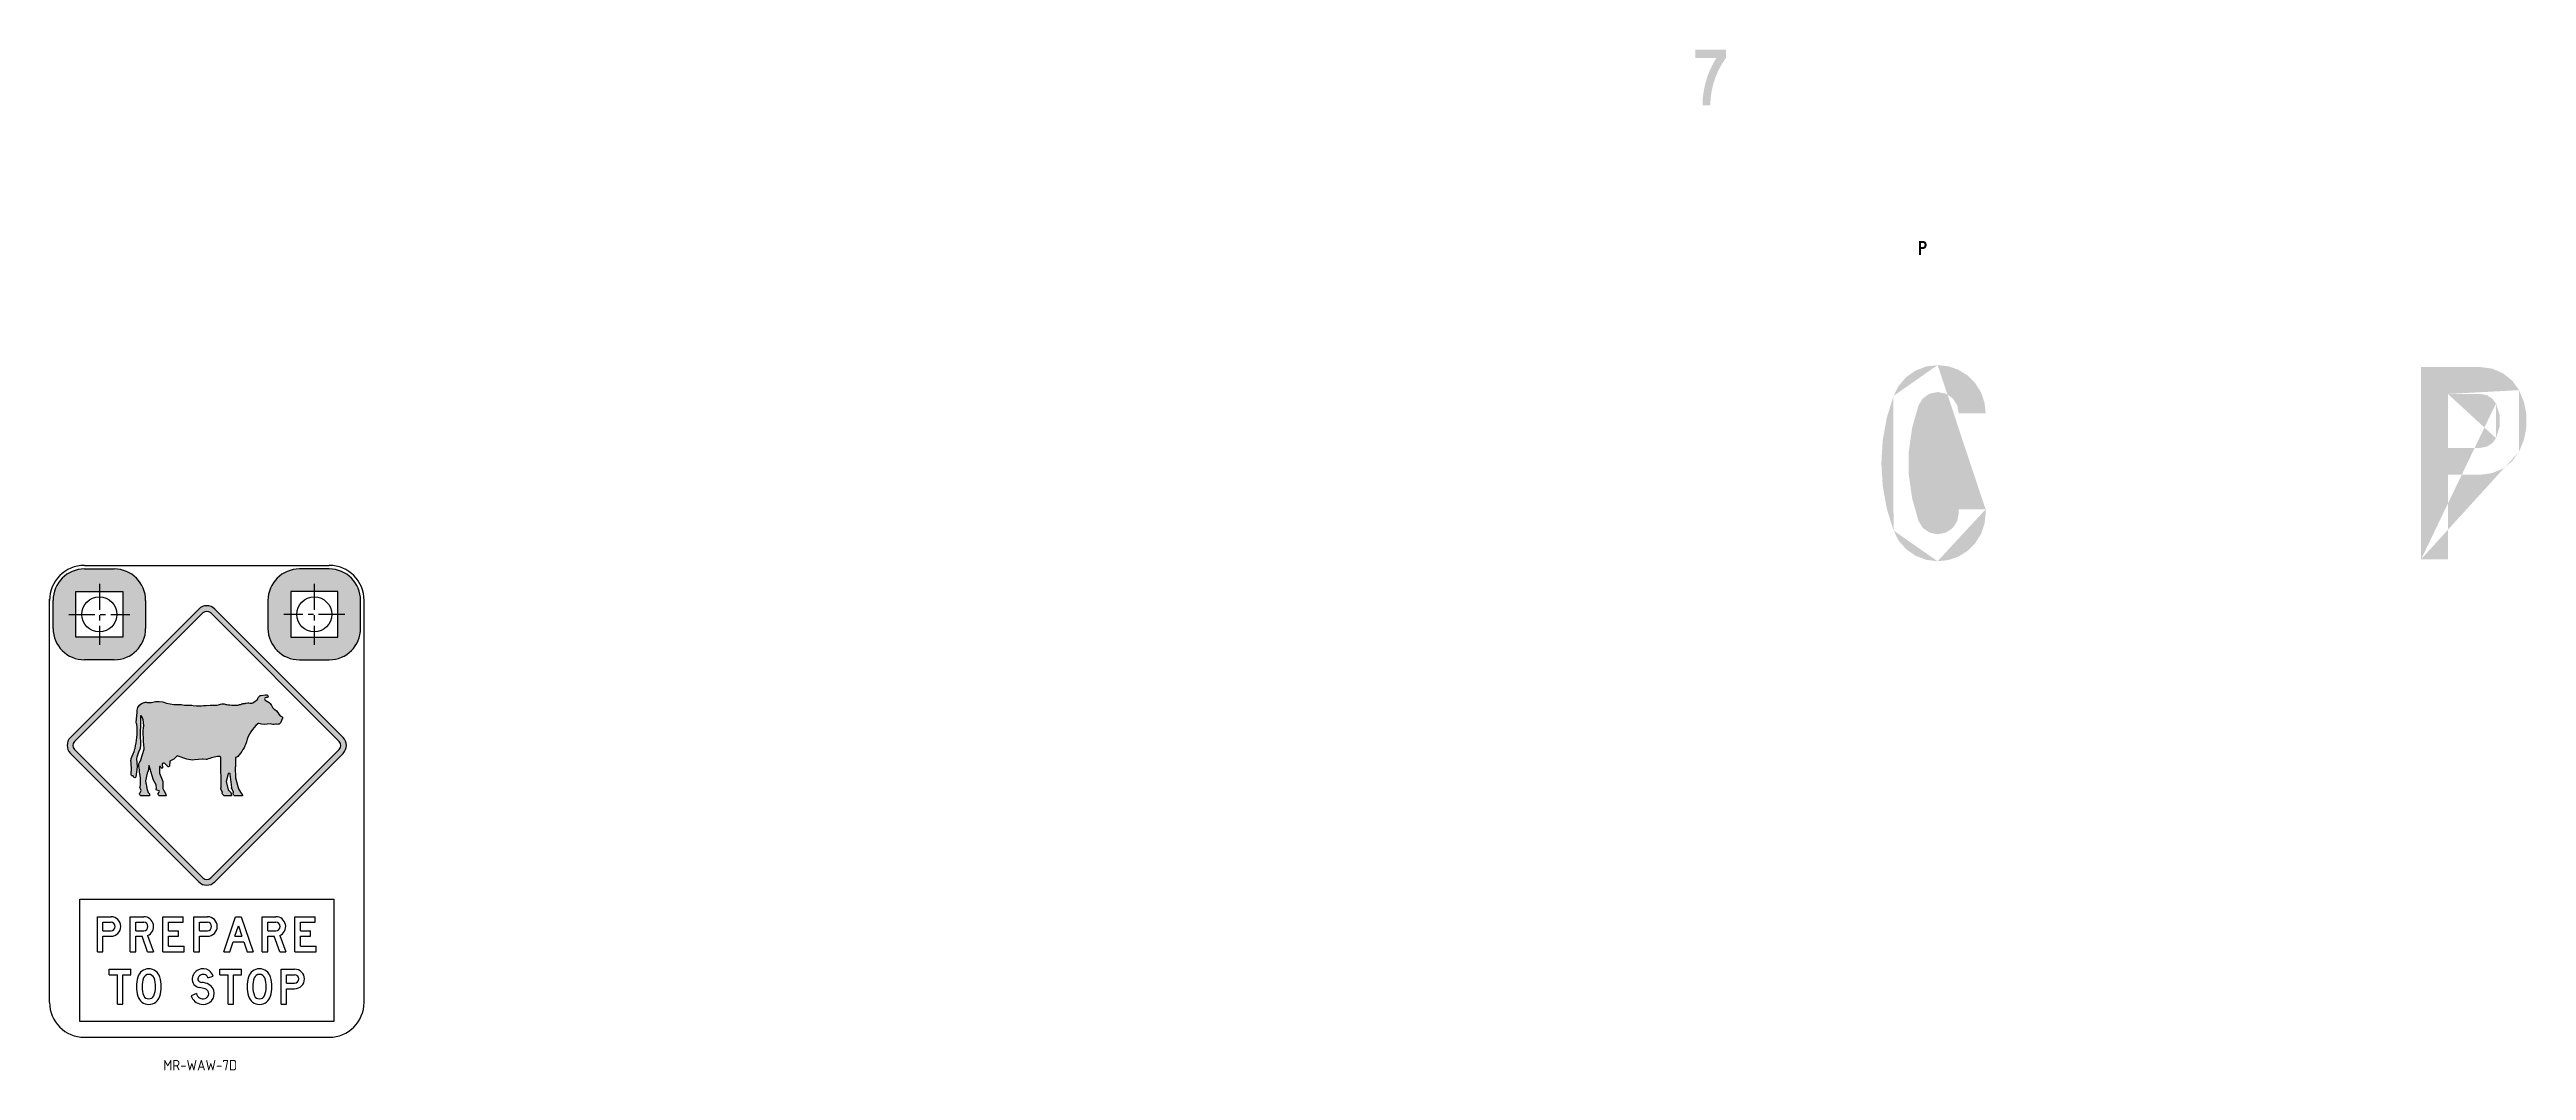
# Model space of a CAD drawing. Extents: x -300 to 1038, y -1303 to 235.
# Drawn here: x -300 to 409, y -57 to 235 of the extents above; entities that cross this region are included whole.
import ezdxf

# ---------------------------------------------------------------- set-up
doc = ezdxf.new("R2010")
doc.units = 0
doc.header["$LTSCALE"] = 6
doc.header["$MEASUREMENT"] = 0
doc.linetypes.add('CENTER', pattern=[2, 1.25, -0.25, 0.25, -0.25])
doc.linetypes.add('CENTERX2', pattern=[101.6, 63.5, -12.7, 12.7, -12.7])
for name, color, linetype in [('CENT25', 1, 'CENTER'), ('GREEN', 84, 'CONTINUOUS'), ('L25', 1, 'CONTINUOUS'), ('L35', 3, 'CONTINUOUS'), ('L50', 7, 'CONTINUOUS'), ('T25', 1, 'CONTINUOUS'), ('TBLK25', 1, 'CONTINUOUS')]:
    doc.layers.add(name, color=color, linetype=linetype)
doc.styles.add('ISO', font='iso.shx')

msp = doc.modelspace()

# ---------------------------------------------------------------- texts
at = {"layer": 'T25', "color": 3, "style": 'ISO'}
msp.add_text('MR-WAW-7D', height=3, dxfattribs=at).set_placement((-267.05, -57.48))

# ---------------------------------------------------------------- hatches: boundary and pattern name
at = {"layer": 'GREEN'}
h = msp.add_hatch(color=256, dxfattribs=at)
h.paths.add_polyline_path([(254.47, 101.95), (254.44, 101.95)], flags=16)
edge = h.paths.add_edge_path()
edge.add_line((246.76, 103.05), (254.47, 103.05))
edge.add_line((254.47, 103.05), (254.47, 101.95))
edge.add_line((254.13, 98.88), (254.47, 101.95))
edge.add_line((254.13, 98.88), (253.13, 95.97))
edge.add_line((253.13, 95.97), (251.48, 93.36))
edge.add_line((251.48, 93.36), (249.31, 91.17))
edge.add_line((249.31, 91.17), (246.71, 89.52))
edge.add_line((246.71, 89.52), (243.8, 88.52))
edge.add_line((243.8, 88.52), (240.73, 88.18))
edge.add_line((240.73, 88.18), (237.48, 88.59))
edge.add_line((237.48, 88.59), (234.41, 89.75))
edge.add_line((234.41, 89.75), (231.73, 91.61))
edge.add_line((231.73, 91.61), (229.59, 94.08))
edge.add_line((229.59, 94.08), (228.1, 97))
edge.add_line((228.1, 97), (226.17, 103.26))
edge.add_line((226.17, 103.26), (225.01, 109.71))
edge.add_line((225.01, 109.71), (224.62, 116.25))
edge.add_line((224.62, 116.25), (225.01, 122.77))
edge.add_line((225.01, 122.77), (226.17, 129.22))
edge.add_line((226.17, 129.22), (228.1, 135.48))
edge.add_line((228.1, 135.48), (229.59, 138.39))
edge.add_line((229.59, 138.39), (231.73, 140.87))
edge.add_line((231.73, 140.87), (234.41, 142.72))
edge.add_line((234.41, 142.72), (237.48, 143.91))
edge.add_line((237.48, 143.91), (240.73, 144.3))
edge.add_line((240.73, 144.3), (243.8, 143.96))
edge.add_line((243.8, 143.96), (246.71, 142.96))
edge.add_line((246.71, 142.96), (249.31, 141.31))
edge.add_line((249.31, 141.31), (251.48, 139.14))
edge.add_line((251.48, 139.14), (253.13, 136.51))
edge.add_line((253.13, 136.51), (254.13, 133.6))
edge.add_line((254.13, 133.6), (254.47, 130.53))
edge.add_line((254.47, 130.53), (246.76, 130.53))
edge.add_line((246.76, 130.53), (246.32, 132.85))
edge.add_line((246.32, 132.85), (245.01, 134.84))
edge.add_line((245.01, 134.84), (243.05, 136.15))
edge.add_line((243.05, 136.15), (240.73, 136.59))
edge.add_line((240.73, 136.59), (238.41, 136.13))
edge.add_line((238.41, 136.13), (236.48, 134.76))
edge.add_line((236.48, 134.76), (235.24, 132.75))
edge.add_line((235.24, 132.75), (233.41, 126.28))
edge.add_line((233.41, 126.28), (232.48, 119.6))
edge.add_line((232.48, 119.6), (232.48, 112.88))
edge.add_line((232.48, 112.88), (233.41, 106.23))
edge.add_line((233.41, 106.23), (235.24, 99.76))
edge.add_line((235.24, 99.76), (236.48, 97.72))
edge.add_line((236.48, 97.72), (238.41, 96.38))
edge.add_line((238.41, 96.38), (240.73, 95.89))
edge.add_line((240.73, 95.89), (243.05, 96.35))
edge.add_line((243.05, 96.35), (245.01, 97.67))
edge.add_line((245.01, 97.67), (246.32, 99.63))
edge.add_line((246.32, 99.63), (246.76, 101.95))
edge.add_line((246.76, 101.95), (246.76, 103.05))
edge = h.paths.add_edge_path(flags=16)
edge.add_line((254.47, 103.05), (254.44, 103.05))
edge.add_line((240.73, 144.3), (240.7, 144.3))
edge.add_line((228.1, 135.48), (228.07, 135.48))
edge.add_line((228.1, 97), (228.07, 97))
edge.add_line((240.73, 88.18), (240.7, 88.18))
h = msp.add_hatch(color=256, dxfattribs=at)
h.paths.add_polyline_path([(396.13, 136.05), (396.1, 136.05)], flags=16)
edge = h.paths.add_edge_path(flags=17)
edge.add_line((386.77, 120.63), (386.77, 136.05))
edge.add_line((386.77, 136.05), (396.13, 136.05))
edge.add_line((397.88, 135.69), (396.13, 136.05))
edge.add_line((397.88, 135.69), (399.43, 134.73))
edge.add_line((399.43, 134.73), (400.51, 133.29))
edge.add_line((400.51, 133.29), (401.52, 130.04))
edge.add_line((401.52, 130.04), (401.52, 126.64))
edge.add_line((401.52, 126.64), (400.51, 123.39))
edge.add_line((400.51, 123.39), (399.43, 121.95))
edge.add_line((399.43, 121.95), (397.88, 120.99))
edge.add_line((397.88, 120.99), (396.13, 120.63))
edge.add_line((396.13, 120.63), (386.77, 120.63))
h.paths.add_polyline_path([(396.1, 143.73), (396.13, 143.73)], flags=16)
edge = h.paths.add_edge_path()
edge.add_line((386.77, 88.75), (379.09, 88.75))
edge.add_line((379.09, 88.75), (379.09, 143.73))
edge.add_line((379.09, 143.73), (396.13, 143.73))
edge.add_line((399.43, 143.29), (396.13, 143.73))
edge.add_line((399.43, 143.29), (402.52, 141.95))
edge.add_line((402.52, 141.95), (405.15, 139.86))
edge.add_line((405.15, 139.86), (407.11, 137.13))
edge.add_line((407.11, 137.13), (408.5, 133.75))
edge.add_line((408.5, 133.75), (409.22, 130.17))
edge.add_line((409.22, 130.17), (409.22, 126.51))
edge.add_line((409.22, 126.51), (408.5, 122.93))
edge.add_line((408.5, 122.93), (407.11, 119.55))
edge.add_line((407.11, 119.55), (405.15, 116.82))
edge.add_line((405.15, 116.82), (402.52, 114.73))
edge.add_line((402.52, 114.73), (399.43, 113.39))
edge.add_line((399.43, 113.39), (396.13, 112.95))
edge.add_line((396.13, 112.95), (386.77, 112.95))
edge.add_line((386.77, 112.95), (386.77, 88.75))
edge = h.paths.add_edge_path()
edge.add_line((386.77, 136.05), (386.75, 136.05))
edge.add_line((400.51, 123.39), (400.49, 123.39))
edge.add_line((400.51, 133.29), (400.49, 133.29))
edge.add_line((379.09, 88.75), (379.07, 88.75))
edge.add_line((407.11, 119.55), (407.08, 119.55))
edge.add_line((407.11, 137.13), (407.08, 137.13))
h = msp.add_hatch(color=256, dxfattribs=at)
h.paths.add_polyline_path([(396.13, 136.05), (396.1, 136.05)], flags=16)
edge = h.paths.add_edge_path(flags=17)
edge.add_line((386.77, 120.63), (386.77, 136.05))
edge.add_line((386.77, 136.05), (396.13, 136.05))
edge.add_line((397.88, 135.69), (396.13, 136.05))
edge.add_line((397.88, 135.69), (399.43, 134.73))
edge.add_line((399.43, 134.73), (400.51, 133.29))
edge.add_line((400.51, 133.29), (401.52, 130.04))
edge.add_line((401.52, 130.04), (401.52, 126.64))
edge.add_line((401.52, 126.64), (400.51, 123.39))
edge.add_line((400.51, 123.39), (399.43, 121.95))
edge.add_line((399.43, 121.95), (397.88, 120.99))
edge.add_line((397.88, 120.99), (396.13, 120.63))
edge.add_line((396.13, 120.63), (386.77, 120.63))
h.paths.add_polyline_path([(396.1, 143.73), (396.13, 143.73)], flags=16)
edge = h.paths.add_edge_path()
edge.add_line((386.77, 88.75), (379.09, 88.75))
edge.add_line((379.09, 88.75), (379.09, 143.73))
edge.add_line((379.09, 143.73), (396.13, 143.73))
edge.add_line((399.43, 143.29), (396.13, 143.73))
edge.add_line((399.43, 143.29), (402.52, 141.95))
edge.add_line((402.52, 141.95), (405.15, 139.86))
edge.add_line((405.15, 139.86), (407.11, 137.13))
edge.add_line((407.11, 137.13), (408.5, 133.75))
edge.add_line((408.5, 133.75), (409.22, 130.17))
edge.add_line((409.22, 130.17), (409.22, 126.51))
edge.add_line((409.22, 126.51), (408.5, 122.93))
edge.add_line((408.5, 122.93), (407.11, 119.55))
edge.add_line((407.11, 119.55), (405.15, 116.82))
edge.add_line((405.15, 116.82), (402.52, 114.73))
edge.add_line((402.52, 114.73), (399.43, 113.39))
edge.add_line((399.43, 113.39), (396.13, 112.95))
edge.add_line((396.13, 112.95), (386.77, 112.95))
edge.add_line((386.77, 112.95), (386.77, 88.75))
edge = h.paths.add_edge_path()
edge.add_line((386.77, 136.05), (386.75, 136.05))
edge.add_line((400.51, 123.39), (400.49, 123.39))
edge.add_line((400.51, 133.29), (400.49, 133.29))
edge.add_line((379.09, 88.75), (379.07, 88.75))
edge.add_line((407.11, 119.55), (407.08, 119.55))
edge.add_line((407.11, 137.13), (407.08, 137.13))
at = {"layer": 'L25', "linetype": 'Continuous'}
h = msp.add_hatch(color=256, dxfattribs=at)
h.paths.add_polyline_path([(-278.57, 79.49), (-278.57, 66.49), (-292.07, 66.49), (-292.07, 79.11), (-295.85, 83.44, 0.202459), (-298.57, 76.99), (-298.57, 72.03), (-298.57, 72.03), (-298.57, 71.36), (-298.57, 71.36), (-298.57, 68.99, 0.414214), (-289.57, 59.99), (-281.07, 59.99, 0.414214), (-272.07, 68.99), (-272.07, 76.99, 0.414214), (-281.07, 85.99), (-289.57, 85.99, 0.195371), (-295.85, 83.44), (-292.07, 79.11), (-292.07, 79.49)])
h.paths.add_polyline_path([(-217.06, 79.49), (-217.06, 79.07), (-212.18, 82.14, 0.245314), (-219.56, 85.99), (-228.06, 85.99, 0.414214), (-237.06, 76.99), (-237.06, 68.99, 0.414214), (-228.06, 59.99), (-219.56, 59.99, 0.414214), (-210.56, 68.99), (-210.56, 76.99, 0.15332), (-212.18, 82.14), (-217.06, 79.07), (-217.06, 66.49), (-230.56, 66.49), (-230.56, 79.49)])
at = {"layer": 'T25', "linetype": 'CENTERX2'}
msp.add_hatch(color=256, dxfattribs=at).paths.add_polyline_path([(-255.56, 46.89), (-256.09, 46.84), (-256.64, 46.82), (-257.54, 46.84), (-258.5, 46.94), (-258.85, 47.05), (-260.94, 47.05), (-261.93, 47.17), (-263.98, 47.24), (-266.08, 47.56), (-267.16, 47.93), (-268.2, 48.04), (-269.23, 48.04), (-270.4, 47.81), (-270.72, 47.77), (-271.05, 47.73), (-271.44, 47.76), (-271.63, 47.79), (-271.88, 47.83, 0.161091), (-272.38, 47.8, -0.055883), (-272.56, 47.74, 0.321306), (-274.45, 45.66), (-274.53, 44.96), (-274.75, 42.18, 0.075687), (-274.62, 41.45, -0.075977), (-274.52, 40.99, -0.075643), (-275.12, 34.56), (-275.15, 34.5, -0.025144), (-276.21, 31.75, 0.077077), (-276.26, 30.66, 0.002891), (-276.2, 29.84, -0.043617), (-276.23, 27.06, 0.358784), (-275.99, 26.83), (-275.6, 26.8), (-275.5, 26.46, 0.798333), (-274.88, 26.51), (-274.48, 29.35), (-274.71, 31.77), (-274.6, 32.09), (-274.09, 33.52), (-273.68, 34.58), (-273.58, 35.64), (-273.65, 38.7), (-273.65, 39.78), (-273.54, 40.81), (-273.58, 41.85), (-273.58, 43.87), (-273.42, 44.02), (-273.24, 43.86), (-273.01, 43.42), (-272.82, 42.82), (-272.69, 42.15), (-272.57, 41.14), (-272.64, 40.42), (-272.76, 39.89), (-272.64, 36.65), (-272.44, 34.5), (-273.45, 31.27), (-273.72, 30.8), (-273.94, 30.31, 0.181362), (-274.06, 29.63), (-274.02, 29.49), (-273.94, 29.05), (-273.85, 28.47), (-273.81, 27.92), (-273.71, 27.33), (-273.56, 26.28), (-273.58, 24.13), (-273.63, 23.78), (-273.68, 23.65), (-273.7, 23.37), (-273.68, 23.16), (-273.52, 23.05), (-273.35, 22.55), (-273.56, 22.13), (-273.63, 22.06), (-273.72, 21.94), (-273.79, 21.64), (-273.75, 21.37), (-273.61, 21.28), (-273.56, 21.18), (-273.47, 21.09), (-273.33, 21.07), (-271.51, 21.07), (-270.94, 21.09), (-270.94, 21.41), (-270.98, 21.51), (-270.98, 21.6), (-271.33, 22.06), (-271.77, 23.16), (-271.84, 23.81), (-271.92, 24.44), (-272.01, 24.71), (-272.05, 25.03), (-272.09, 25.22), (-271.67, 27.54), (-271.36, 28.23), (-271.25, 28.72), (-271.18, 29.84), (-271.05, 29.77), (-269.9, 25.88), (-269.83, 25.6), (-269.09, 24.22), (-268.98, 23.23), (-269.05, 22.96), (-268.96, 22.66), (-268.1, 22.47), (-268.17, 22.15), (-268.52, 21.76), (-268.52, 21.51), (-268.33, 21.18), (-268.2, 21.07), (-266.15, 21.07), (-266.42, 21.74), (-266.88, 22.59), (-267.14, 23.16), (-267.12, 25), (-268.08, 27.6), (-268.12, 29.34, -0.662322), (-267.85, 29.47, -0.120492), (-267.74, 29.31), (-267.66, 29.13, 0.872894), (-267.22, 29.26), (-267.33, 29.94, -0.081957), (-267.33, 30.07, -0.628809), (-266.56, 30.29), (-265.75, 29.45, 0.572327), (-265.29, 29.57), (-265.11, 31.01), (-263.98, 31.52), (-263.02, 32.51), (-260.3, 31.58, 0.106547), (-258.13, 31.33), (-255.73, 31.57), (-254.71, 31.44, 0.136635), (-254.57, 31.46, -0.085671), (-251.07, 32.37), (-250.71, 32.34), (-250.58, 32.09), (-250.54, 28.29), (-250.44, 26.25), (-250.47, 23.48), (-250.56, 23.32), (-250.56, 23.22), (-250.05, 22.06), (-250.19, 21.97), (-250.14, 21.63), (-249.89, 21.34), (-249.78, 21.23), (-249.62, 21.07), (-247.5, 21.07), (-247.66, 22.03), (-248.42, 22.79), (-249.04, 25.21), (-248.49, 27.35), (-248.23, 27.6), (-247.85, 27.37), (-247.43, 23.44), (-247.5, 23.32), (-247.5, 23.31), (-246.92, 22.1), (-246.96, 22.04), (-247.04, 21.71), (-247.04, 21.6), (-246.85, 21.28), (-246.6, 21.07), (-244.34, 21.07), (-244.37, 21.28), (-244.94, 22.1), (-245.52, 23.09), (-246.39, 26.22), (-246.42, 29.28), (-246.39, 29.38), (-246.35, 31.9, -0.6686), (-246.25, 32.07, 0.205461), (-245.67, 32.32, 0.112189), (-243.23, 36.55, -0.156649), (-239.83, 41.8, 0.140529), (-236.46, 41.7, 0.143141), (-234.89, 41.56, 0.079529), (-233.84, 41.58), (-233.5, 41.92, 0.092756), (-233.45, 42), (-232.88, 43.31, 0.376115), (-233, 43.63), (-233.61, 43.94, 0.10968), (-235.12, 45.78, -0.18901), (-235.95, 46.75, 0.123543), (-236.76, 47.77), (-237.86, 48.45, -0.627816), (-237.8, 49.13, -0.084968), (-237.3, 49.25, 0.804787), (-237.23, 49.88, 0.052938), (-237.49, 49.93, 0.025792), (-237.78, 49.93), (-239.01, 49.82, 0.285414), (-239.85, 49.17, -0.177775), (-240.53, 48.26), (-241.31, 47.7), (-241.76, 47.53), (-242.2, 47.56), (-242.55, 47.65), (-242.8, 47.67), (-243.26, 47.63), (-243.62, 47.52), (-243.85, 47.49), (-243.96, 47.48), (-244.08, 47.47), (-244.23, 47.45), (-244.36, 47.41), (-244.52, 47.37), (-244.8, 47.27), (-245.17, 47.18), (-245.42, 47.12), (-245.67, 47.05), (-246.15, 46.98), (-246.75, 47.02), (-247.43, 47.05), (-247.96, 47.08), (-248.67, 47.13), (-249.11, 47.24), (-249.3, 47.31), (-249.56, 47.39), (-249.8, 47.42), (-250.24, 47.37), (-250.65, 47.33), (-250.93, 47.21), (-251.6, 47.03), (-252.54, 47.03), (-253.64, 47.01), (-254.75, 46.94)])
at = {"layer": 'TBLK25', "linetype": 'CENTERX2'}
h = msp.add_hatch(color=256, dxfattribs=at)
h.paths.add_polyline_path([(175.68, 218.57), (175.67, 218.57)], flags=16)
edge = h.paths.add_edge_path()
edge.add_line((175.69, 219.04), (175.68, 218.57))
edge.add_line((173.44, 218.57), (175.68, 218.57))
edge.add_line((173.44, 218.57), (173.45, 219.07))
edge.add_line((173.45, 219.07), (173.47, 219.56))
edge.add_line((173.47, 219.56), (173.49, 220.06))
edge.add_line((173.49, 220.06), (173.52, 220.55))
edge.add_line((173.52, 220.55), (173.57, 221.05))
edge.add_line((173.57, 221.05), (173.63, 221.53))
edge.add_line((173.63, 221.53), (173.69, 222.03))
edge.add_line((173.69, 222.03), (173.77, 222.52))
edge.add_line((173.77, 222.52), (173.85, 223))
edge.add_line((173.85, 223), (173.94, 223.49))
edge.add_line((173.94, 223.49), (174.05, 223.97))
edge.add_line((174.05, 223.97), (174.16, 224.46))
edge.add_line((174.16, 224.46), (174.28, 224.94))
edge.add_line((174.28, 224.94), (174.41, 225.42))
edge.add_line((174.41, 225.42), (174.55, 225.89))
edge.add_line((174.55, 225.89), (174.7, 226.37))
edge.add_line((174.7, 226.37), (174.85, 226.84))
edge.add_line((174.85, 226.84), (175.02, 227.3))
edge.add_line((175.02, 227.3), (175.2, 227.76))
edge.add_line((175.2, 227.76), (175.39, 228.22))
edge.add_line((175.39, 228.22), (175.57, 228.68))
edge.add_line((175.57, 228.68), (175.78, 229.13))
edge.add_line((175.78, 229.13), (175.99, 229.58))
edge.add_line((175.99, 229.58), (176.21, 230.03))
edge.add_line((176.21, 230.03), (176.44, 230.46))
edge.add_line((176.44, 230.46), (176.67, 230.9))
edge.add_line((176.67, 230.9), (176.92, 231.33))
edge.add_line((176.92, 231.33), (177.18, 231.75))
edge.add_line((177.18, 231.75), (177.44, 232.17))
edge.add_line((177.44, 232.17), (171.36, 232.17))
edge.add_line((171.36, 232.17), (171.36, 234.57))
edge.add_line((171.36, 234.57), (180.16, 234.57))
edge.add_line((180.16, 234.57), (180.16, 232.17))
edge.add_line((180.16, 232.17), (179.88, 231.79))
edge.add_line((179.88, 231.79), (179.62, 231.4))
edge.add_line((179.62, 231.4), (179.36, 231.01))
edge.add_line((179.36, 231.01), (179.11, 230.61))
edge.add_line((179.11, 230.61), (178.87, 230.21))
edge.add_line((178.87, 230.21), (178.64, 229.8))
edge.add_line((178.64, 229.8), (178.41, 229.39))
edge.add_line((178.41, 229.39), (178.2, 228.97))
edge.add_line((178.2, 228.97), (177.99, 228.55))
edge.add_line((177.99, 228.55), (177.79, 228.13))
edge.add_line((177.79, 228.13), (177.6, 227.7))
edge.add_line((177.6, 227.7), (177.42, 227.27))
edge.add_line((177.42, 227.27), (177.24, 226.83))
edge.add_line((177.24, 226.83), (177.08, 226.39))
edge.add_line((177.08, 226.39), (176.92, 225.95))
edge.add_line((176.92, 225.95), (176.78, 225.5))
edge.add_line((176.78, 225.5), (176.64, 225.05))
edge.add_line((176.64, 225.05), (176.51, 224.6))
edge.add_line((176.51, 224.6), (176.39, 224.15))
edge.add_line((176.39, 224.15), (176.28, 223.69))
edge.add_line((176.28, 223.69), (176.18, 223.23))
edge.add_line((176.18, 223.23), (176.09, 222.77))
edge.add_line((176.09, 222.77), (176, 222.31))
edge.add_line((176, 222.31), (175.93, 221.85))
edge.add_line((175.93, 221.85), (175.87, 221.38))
edge.add_line((175.87, 221.38), (175.81, 220.92))
edge.add_line((175.81, 220.92), (175.76, 220.45))
edge.add_line((175.76, 220.45), (175.73, 219.98))
edge.add_line((175.73, 219.98), (175.7, 219.51))
edge.add_line((175.7, 219.51), (175.69, 219.04))
edge = h.paths.add_edge_path(flags=16)
edge.add_line((180.16, 232.17), (180.15, 232.17))
edge.add_line((173.44, 218.57), (173.43, 218.57))
h = msp.add_hatch(color=256, dxfattribs=at)
h.paths.add_polyline_path([(236.62, 179.23), (236.55, 179.23)], flags=0)
edge = h.paths.add_edge_path(flags=16)
edge.add_line((235.93, 178.1), (235.93, 179.23))
edge.add_line((235.93, 179.23), (236.62, 179.23))
edge.add_line((236.93, 179.04), (236.62, 179.23))
edge.add_line((236.93, 179.04), (236.99, 178.66))
edge.add_line((236.99, 178.66), (236.93, 178.35))
edge.add_line((236.93, 178.35), (236.62, 178.1))
edge.add_line((236.62, 178.1), (235.93, 178.1))
h.paths.add_polyline_path([(236.55, 179.79), (236.62, 179.79)], flags=16)
edge = h.paths.add_edge_path()
edge.add_line((235.93, 175.78), (235.36, 175.78))
edge.add_line((235.36, 175.78), (235.36, 179.79))
edge.add_line((235.36, 179.79), (236.62, 179.79))
edge.add_line((236.93, 179.73), (236.62, 179.79))
edge.add_line((236.93, 179.73), (237.24, 179.6))
edge.add_line((237.24, 179.6), (237.43, 179.35))
edge.add_line((237.43, 179.35), (237.56, 178.91))
edge.add_line((237.56, 178.91), (237.56, 178.47))
edge.add_line((237.56, 178.47), (237.43, 178.03))
edge.add_line((237.43, 178.03), (237.24, 177.78))
edge.add_line((237.24, 177.78), (236.93, 177.59))
edge.add_line((236.93, 177.59), (236.62, 177.53))
edge.add_line((236.62, 177.53), (235.93, 177.53))
edge.add_line((235.93, 177.53), (235.93, 175.78))
h = msp.add_hatch(color=256, dxfattribs=at)
h.paths.add_polyline_path([(-216.67, 36.62, -0.198872), (-216.21, 35.49), (-214.61, 35.49, 0.198872), (-215.54, 37.75), (-252.31, 74.51, 0.198872), (-254.57, 75.45), (-254.57, 73.85, -0.198872), (-253.44, 73.38)])
h.paths.add_polyline_path([(-255.7, 73.38, -0.198952), (-254.57, 73.85), (-254.57, 75.45, 0.198952), (-256.83, 74.51), (-293.6, 37.75, 0.198872), (-294.53, 35.49), (-292.93, 35.49, -0.198872), (-292.47, 36.62)])
h.paths.add_polyline_path([(-256.83, -3.54, 0.198952), (-254.57, -4.48), (-254.57, -2.88, -0.198952), (-255.7, -2.41), (-292.47, 34.36, -0.198952), (-292.93, 35.49), (-294.53, 35.49, 0.198952), (-293.6, 33.23)])
h.paths.add_polyline_path([(-253.44, -2.41, -0.198872), (-254.57, -2.88), (-254.57, -4.48, 0.198872), (-252.31, -3.54), (-215.54, 33.23, 0.198952), (-214.61, 35.49), (-216.21, 35.49, -0.198952), (-216.67, 34.36)])

# ---------------------------------------------------------------- linework, layer by layer
at = {"layer": 'CENT25'}
for p, q in [((-285.32, 81.74), (-285.32, 64.24)), ((-223.81, 81.74), (-223.81, 64.24)), ((-294.07, 72.99), (-276.57, 72.99)), ((-215.06, 72.99), (-232.56, 72.99))]:
    msp.add_line(p, q, dxfattribs=at)
at = {"layer": 'L35'}
for p, q in [((-289.57, 86.99), (-219.57, 86.99)), ((-289.57, 85.99), (-281.07, 85.99)), ((-219.56, 85.99), (-228.06, 85.99)), ((-292.07, 79.49), (-278.57, 79.49)), ((-292.07, 66.49), (-292.07, 79.49)), ((-278.57, 79.49), (-278.57, 66.49)), ((-217.06, 79.49), (-230.56, 79.49)), ((-230.56, 79.49), (-230.56, 66.49)), ((-217.06, 66.49), (-217.06, 79.49)), ((-299.57, -38.01), (-299.57, 77.29)), ((-298.57, 68.99), (-298.57, 76.99)), ((-298.57, 71.36), (-298.57, 72.03)), ((-272.07, 76.99), (-272.07, 68.99)), ((-237.06, 76.99), (-237.06, 68.99)), ((-210.56, 68.99), (-210.56, 76.99)), ((-209.57, -38.01), (-209.57, 77.29)), ((-278.57, 66.49), (-292.07, 66.49)), ((-230.56, 66.49), (-217.06, 66.49)), ((-210.57, 68.22), (-210.57, 68.89)), ((-281.07, 59.99), (-289.57, 59.99)), ((-228.06, 59.99), (-219.56, 59.99)), ((-290.9, -43.51), (-290.9, -8.51)), ((-290.9, -8.51), (-218.23, -8.51)), ((-285.88, -13.51), (-281.98, -13.51)), ((-285.88, -23.51), (-285.88, -13.51)), ((-276.51, -23.51), (-276.51, -13.51)), ((-276.51, -13.51), (-272.61, -13.51)), ((-267.15, -13.51), (-261.35, -13.51)), ((-267.15, -23.51), (-267.15, -13.51)), ((-261.35, -15.11), (-261.35, -13.51)), ((-258.28, -23.51), (-258.28, -13.51)), ((-258.28, -13.51), (-254.38, -13.51)), ((-249.71, -23.51), (-246.32, -13.51)), ((-246.32, -13.51), (-244.72, -13.51)), ((-244.72, -13.51), (-241.32, -23.51)), ((-238.71, -13.51), (-234.8, -13.51)), ((-238.71, -23.51), (-238.71, -13.51)), ((-229.34, -23.51), (-229.34, -13.51)), ((-229.34, -13.51), (-223.55, -13.51)), ((-223.55, -15.11), (-223.55, -13.51)), ((-218.23, -8.51), (-218.23, -43.51)), ((-284.28, -15.11), (-281.98, -15.11)), ((-284.28, -17.51), (-284.28, -15.11)), ((-284.28, -17.51), (-281.98, -17.51)), ((-284.28, -23.51), (-284.28, -19.11)), ((-284.28, -19.11), (-281.98, -19.11)), ((-274.91, -15.11), (-272.61, -15.11)), ((-274.91, -17.51), (-274.91, -15.11)), ((-274.91, -17.51), (-272.61, -17.51)), ((-274.91, -19.11), (-273.11, -19.11)), ((-274.91, -23.51), (-274.91, -19.11)), ((-271.51, -23.51), (-273.11, -19.11)), ((-271.52, -18.88), (-269.81, -23.51)), ((-265.56, -15.11), (-261.35, -15.11)), ((-265.56, -17.51), (-265.56, -15.11)), ((-265.56, -17.51), (-262.66, -17.51)), ((-265.56, -19.11), (-262.66, -19.11)), ((-265.56, -21.91), (-265.56, -19.11)), ((-262.66, -19.11), (-262.66, -17.51)), ((-256.68, -17.51), (-256.68, -15.11)), ((-256.68, -15.11), (-254.38, -15.11)), ((-256.68, -17.51), (-254.38, -17.51)), ((-256.68, -19.11), (-254.38, -19.11)), ((-256.68, -23.51), (-256.68, -19.11)), ((-248.02, -23.51), (-247.07, -20.71)), ((-247.07, -20.71), (-243.96, -20.71)), ((-246.53, -19.11), (-245.52, -16.12)), ((-246.53, -19.11), (-244.5, -19.11)), ((-245.53, -16.16), (-245.51, -16.14)), ((-245.52, -16.12), (-244.5, -19.11)), ((-243.96, -20.71), (-243.01, -23.51)), ((-237.1, -17.51), (-237.1, -15.11)), ((-237.1, -15.11), (-234.8, -15.11)), ((-237.1, -17.51), (-234.8, -17.51)), ((-237.1, -23.51), (-237.1, -19.11)), ((-237.1, -19.11), (-235.3, -19.11)), ((-233.7, -23.51), (-235.3, -19.11)), ((-233.71, -18.88), (-232, -23.51)), ((-227.76, -17.51), (-227.76, -15.11)), ((-227.76, -15.11), (-223.55, -15.11)), ((-227.76, -17.51), (-224.85, -17.51)), ((-227.76, -21.91), (-227.76, -19.11)), ((-227.76, -19.11), (-224.85, -19.11)), ((-224.85, -19.11), (-224.85, -17.51)), ((-285.88, -23.51), (-284.28, -23.51)), ((-276.51, -23.51), (-274.91, -23.51)), ((-271.51, -23.51), (-269.81, -23.51)), ((-267.15, -23.51), (-261.05, -23.51)), ((-265.56, -21.91), (-261.05, -21.91)), ((-261.05, -23.51), (-261.05, -21.91)), ((-258.28, -23.51), (-256.68, -23.51)), ((-249.71, -23.51), (-248.02, -23.51)), ((-243.01, -23.51), (-241.32, -23.51)), ((-238.71, -23.51), (-237.1, -23.51)), ((-233.7, -23.51), (-232, -23.51)), ((-229.34, -23.51), (-223.25, -23.51)), ((-227.76, -21.91), (-223.25, -21.91)), ((-223.25, -23.51), (-223.25, -21.91)), ((-282.47, -28.51), (-276.27, -28.51)), ((-282.47, -30.11), (-282.47, -28.51)), ((-282.47, -30.11), (-280.17, -30.11)), ((-280.17, -38.51), (-280.17, -30.11)), ((-278.57, -38.51), (-278.57, -30.11)), ((-278.57, -30.11), (-276.27, -30.11)), ((-276.27, -30.11), (-276.27, -28.51)), ((-254.25, -31.01), (-252.75, -30.51)), ((-250.8, -30.11), (-250.8, -28.51)), ((-250.8, -28.51), (-244.6, -28.51)), ((-250.8, -30.11), (-248.5, -30.11)), ((-248.5, -38.51), (-248.5, -30.11)), ((-246.9, -30.11), (-244.6, -30.11)), ((-246.9, -38.51), (-246.9, -30.11)), ((-244.6, -30.11), (-244.6, -28.51)), ((-233.33, -38.51), (-233.33, -28.51)), ((-233.33, -28.51), (-229.43, -28.51)), ((-231.73, -32.51), (-231.73, -30.11)), ((-231.73, -30.11), (-229.43, -30.11)), ((-231.73, -32.51), (-229.43, -32.51)), ((-231.73, -34.11), (-229.43, -34.11)), ((-231.73, -38.51), (-231.73, -34.11)), ((-280.17, -38.51), (-278.57, -38.51)), ((-257.55, -35.51), (-259.05, -36.11)), ((-248.5, -38.51), (-246.9, -38.51)), ((-233.33, -38.51), (-231.73, -38.51)), ((-218.23, -43.51), (-290.9, -43.51)), ((-289.57, -48.01), (-219.57, -48.01))]:
    msp.add_line(p, q, dxfattribs=at)
for centre in [(-285.32, 72.99), (-223.81, 72.99)]:
    msp.add_circle(centre, 5, dxfattribs=at)
for centre, radius, start, end in [((-289.57, 76.99), 10, 90, 180), ((-289.57, 76.99), 9, 90, 180), ((-281.07, 76.99), 9, 0, 90), ((-228.06, 76.99), 9, 90, 180), ((-219.56, 76.99), 10, 360, 90), ((-219.56, 76.99), 9, 0, 90), ((-289.57, 68.99), 9, 180, 270), ((-281.07, 68.99), 9, 270, 360), ((-228.06, 68.99), 9, 180, 270), ((-219.56, 68.99), 9, 270, 0), ((-281.98, -16.31), 2.8, 270, 90), ((-272.61, -16.31), 2.8, 292.96133, 90), ((-254.38, -16.31), 2.8, 270, 90), ((-234.8, -16.31), 2.8, 292.96133, 90), ((-281.98, -16.31), 1.2, 270, 90), ((-272.61, -16.31), 1.2, 270, 90), ((-254.38, -16.31), 1.2, 270, 90), ((-234.8, -16.31), 1.2, 270, 90), ((-264.1, -33.5), 10.59, 164.99857, 195.07127), ((-271.17, -31.72), 3.3, 16.92849, 163.20454), ((-265.32, -33.48), 7.78, 161.46665, 199.91177), ((-271.17, -31.67), 1.66, 23.09952, 156.61836), ((-277.01, -33.48), 7.77, 339.95865, 18.47103), ((-278.15, -33.5), 10.5, 344.80061, 15.17486), ((-256.45, -31.44), 2.32, 172.69504, 264.51205), ((-255.63, -31.53), 3.14, 56.48363, 172.90401), ((-256.3, -31.32), 0.854, 154.26963, 240.5697), ((-255.52, -31.73), 1.73, 106.12894, 153.29793), ((-255.84, -30.55), 1.75, 239.91988, 263.97002), ((-343.32, -391.52), 368.12, 76.12628, 76.38617), ((-256.66, -38.57), 6.31, 64.6944, 84.2012), ((-255.58, -31.39), 1.39, 15.90794, 107.68853), ((-255.5, -35.54), 1.47, 286.5144, 72.00829), ((-255.48, -35.51), 3.05, 303.04934, 60.097), ((-255.73, -31.44), 3.13, 17.3846, 54.08555), ((-232.42, -33.5), 10.59, 164.99857, 195.07127), ((-239.49, -31.72), 3.3, 16.92849, 163.20454), ((-233.64, -33.48), 7.78, 161.46665, 199.91177), ((-239.49, -31.67), 1.66, 23.09952, 156.61836), ((-245.33, -33.48), 7.77, 339.95865, 18.47103), ((-246.47, -33.5), 10.5, 344.80061, 15.17486), ((-229.43, -31.31), 2.8, 270, 90), ((-229.43, -31.31), 1.2, 270, 90), ((-289.57, -38.01), 10, 180, 270), ((-271.17, -35.31), 3.3, 196.71311, 343.28689), ((-271.17, -35.34), 1.66, 208.40209, 331.25753), ((-255.67, -35.07), 3.53, 197.03112, 261.97831), ((-255.64, -35.07), 1.95, 192.99124, 286.45994), ((-255.65, -35.24), 3.37, 261.15768, 302.88466), ((-239.49, -35.31), 3.3, 196.71311, 343.28689), ((-239.49, -35.34), 1.66, 208.40209, 331.25753), ((-219.57, -38.01), 10, 270, 0)]:
    msp.add_arc(centre, radius, start, end, dxfattribs=at)
at = {"layer": 'L50'}
msp.add_lwpolyline([(-274.61, 41.44, -0.077305), (-274.75, 42.18), (-274.53, 44.96), (-274.46, 45.62, -0.328594), (-272.53, 47.75, 0.047354), (-272.38, 47.8, -0.161091), (-271.88, 47.83), (-271.63, 47.79), (-271.44, 47.76), (-271.19, 47.74), (-270.9, 47.75), (-270.72, 47.77), (-270.4, 47.81), (-269.23, 48.04), (-268.2, 48.04), (-267.16, 47.93), (-266.08, 47.56), (-263.98, 47.24), (-261.93, 47.17), (-260.94, 47.05), (-258.85, 47.05), (-258.5, 46.94), (-257.54, 46.84), (-256.64, 46.82), (-256.09, 46.84), (-255.56, 46.89), (-254.75, 46.94), (-253.64, 47.01), (-252.54, 47.03), (-251.6, 47.03), (-250.93, 47.21), (-250.65, 47.33), (-250.24, 47.37), (-249.8, 47.42), (-249.56, 47.39), (-249.3, 47.31), (-249.11, 47.24), (-248.8, 47.17), (-248.5, 47.12), (-247.96, 47.08), (-247.43, 47.05), (-246.75, 47.02), (-246.25, 46.99), (-246, 47), (-245.67, 47.05), (-245.42, 47.12), (-245.17, 47.18), (-244.87, 47.25), (-244.68, 47.31), (-244.52, 47.37), (-244.36, 47.41), (-244.23, 47.45), (-244.08, 47.47), (-243.96, 47.48), (-243.85, 47.49), (-243.75, 47.5), (-243.62, 47.52), (-243.53, 47.54), (-243.46, 47.57), (-243.26, 47.63), (-242.8, 47.67), (-242.55, 47.65), (-242.2, 47.56), (-241.82, 47.54, 0.103713), (-241.71, 47.55), (-241.38, 47.68, 0.064211), (-241.26, 47.74), (-240.53, 48.26, 0.177775), (-239.85, 49.17, -0.285414), (-239.01, 49.82), (-237.78, 49.93, -0.01249), (-237.64, 49.94, -0.082834), (-237.24, 49.88, -0.854172), (-237.33, 49.25, 0.086322), (-237.84, 49.12, 0.591564), (-237.86, 48.45), (-236.76, 47.77, -0.141499), (-235.88, 46.58, 0.161317), (-235.12, 45.78, -0.10968), (-233.61, 43.94), (-233, 43.63, -0.414639), (-232.89, 43.28), (-233.45, 42, -0.092756), (-233.5, 41.92), (-233.84, 41.58, -0.079529), (-234.89, 41.56, -0.143141), (-236.46, 41.7, -0.134784), (-239.7, 41.76, 0.251968), (-239.94, 41.71, 0.153084), (-243.23, 36.55, -0.112189), (-245.67, 32.32, -0.214131), (-246.27, 32.07, 0.19845), (-246.35, 32.03), (-246.39, 29.38), (-246.42, 29.28), (-246.39, 26.22), (-245.52, 23.09), (-244.94, 22.1), (-244.37, 21.28), (-244.34, 21.07), (-246.6, 21.07), (-246.85, 21.28), (-246.94, 21.44), (-247.04, 21.55), (-247.04, 21.71), (-246.99, 21.92), (-246.97, 22.03), (-246.92, 22.1), (-247.43, 23.16), (-247.5, 23.19), (-247.5, 23.32), (-247.43, 23.44), (-247.84, 27.31), (-247.91, 27.4), (-248, 27.47), (-248.23, 27.6), (-248.49, 27.35), (-249.04, 25.21), (-248.42, 22.79), (-247.66, 22.03), (-247.5, 21.07), (-249.62, 21.07), (-249.78, 21.23), (-249.89, 21.34), (-250.08, 21.55), (-250.12, 21.57), (-250.21, 21.74), (-250.17, 21.8), (-250.19, 21.97), (-250.05, 22.06), (-250.51, 23.12), (-250.56, 23.21), (-250.56, 23.32), (-250.47, 23.48), (-250.44, 26.25), (-250.54, 28.29), (-250.58, 32.09), (-250.63, 32.18), (-250.79, 32.35), (-251.07, 32.37, 0.085671), (-254.57, 31.46, -0.136635), (-254.71, 31.44), (-255.62, 31.55, 0.054273), (-255.84, 31.55), (-258.13, 31.33, -0.106547), (-260.3, 31.58), (-263.02, 32.51), (-263.98, 31.52), (-265.11, 31.01), (-265.29, 29.57, -0.586538), (-265.76, 29.46), (-266.58, 30.31, 0.602283), (-267.33, 30.07, 0.052318), (-267.33, 29.99), (-267.22, 29.26, -0.872894), (-267.66, 29.13), (-267.74, 29.31, 0.120492), (-267.85, 29.47, 0.662322), (-268.12, 29.34), (-268.08, 27.6), (-267.18, 25.19), (-267.11, 25.07), (-267.14, 23.16), (-266.88, 22.59), (-266.42, 21.74), (-266.15, 21.07), (-268.2, 21.07), (-268.33, 21.18), (-268.43, 21.34), (-268.52, 21.48), (-268.52, 21.76), (-268.17, 22.15), (-268.13, 22.36), (-268.2, 22.5), (-268.96, 22.66), (-269.05, 22.96), (-268.98, 23.23), (-269.09, 24.22), (-269.83, 25.6), (-269.9, 25.88), (-271.03, 29.7), (-271.08, 29.78), (-271.14, 29.82), (-271.19, 29.72), (-271.25, 28.72), (-271.36, 28.23), (-271.67, 27.54), (-272.07, 25.34), (-272.09, 25.22), (-272.05, 25.03), (-272.01, 24.71), (-271.92, 24.44), (-271.84, 23.81), (-271.77, 23.16), (-271.33, 22.06), (-270.98, 21.6), (-270.98, 21.51), (-270.94, 21.41), (-270.94, 21.32), (-270.94, 21.09), (-271.51, 21.07), (-273.33, 21.07), (-273.47, 21.09), (-273.56, 21.18), (-273.61, 21.28), (-273.75, 21.37), (-273.79, 21.64), (-273.72, 21.94), (-273.63, 22.06), (-273.56, 22.13), (-273.42, 22.4), (-273.38, 22.63), (-273.52, 23.05), (-273.68, 23.16), (-273.7, 23.37), (-273.68, 23.65), (-273.63, 23.78), (-273.58, 24.13), (-273.56, 26.28), (-273.71, 27.33), (-273.81, 27.92), (-273.85, 28.47), (-273.94, 29.05), (-274.02, 29.49), (-274.03, 29.54), (-274.06, 29.63, -0.154934), (-273.98, 30.22), (-273.98, 30.25), (-273.88, 30.44), (-273.72, 30.8), (-273.49, 31.19), (-273.4, 31.42), (-272.46, 34.44), (-272.46, 34.69), (-272.64, 36.65), (-272.76, 39.89), (-272.64, 40.42), (-272.57, 41.14), (-272.69, 42.15), (-272.82, 42.82), (-273.01, 43.42), (-273.23, 43.85), (-273.25, 43.87), (-273.29, 43.9), (-273.33, 43.93), (-273.39, 43.97), (-273.42, 43.99), (-273.45, 44), (-273.48, 43.97), (-273.51, 43.93), (-273.54, 43.88), (-273.56, 43.83), (-273.57, 43.77), (-273.58, 43.69), (-273.58, 41.85), (-273.54, 40.81), (-273.65, 39.78), (-273.65, 38.7), (-273.58, 35.64), (-273.68, 34.58), (-274.09, 33.52), (-274.6, 32.09), (-274.71, 31.77), (-274.48, 29.35), (-274.88, 26.51, -0.807582), (-275.5, 26.47), (-275.55, 26.63, 0.308087), (-275.78, 26.81), (-275.99, 26.83, -0.358784), (-276.23, 27.06, 0.043617), (-276.2, 29.84, -0.002891), (-276.26, 30.66, -0.077077), (-276.21, 31.75, 0.025144), (-275.15, 34.5), (-275.13, 34.55), (-275.11, 34.63, 0.074827), (-274.52, 40.99, 0.075977), (-274.62, 41.45)], format="xyb", dxfattribs=at)
at = {"layer": 'TBLK25', "color": 1}
for p, q in [((-256.83, 74.51), (-293.6, 37.75)), ((-255.7, 73.38), (-292.47, 36.62)), ((-216.67, 36.62), (-253.44, 73.38)), ((-215.54, 37.75), (-252.31, 74.51)), ((-293.6, 33.23), (-256.83, -3.54)), ((-292.47, 34.36), (-255.7, -2.41)), ((-253.44, -2.41), (-216.67, 34.36)), ((-252.31, -3.54), (-215.54, 33.23))]:
    msp.add_line(p, q, dxfattribs=at)
for centre, radius, start, end in [((-254.57, 72.25), 3.2, 45, 135), ((-254.57, 72.25), 1.6, 45, 135), ((-291.33, 35.49), 3.2, 135, 225), ((-291.33, 35.49), 1.6, 135, 225), ((-217.81, 35.49), 1.6, 315, 45), ((-217.81, 35.49), 3.2, 315, 45), ((-254.57, -1.28), 3.2, 225, 315), ((-254.57, -1.28), 1.6, 225, 315)]:
    msp.add_arc(centre, radius, start, end, dxfattribs=at)

msp.set_redraw_order([(e.dxf.handle, doc.entitydb.next_handle()) for e in msp.query("TEXT MTEXT ATTDEF DIMENSION ARC_DIMENSION")])  # texts and dimensions are drawn at this point

doc.saveas('drawing.dxf')
